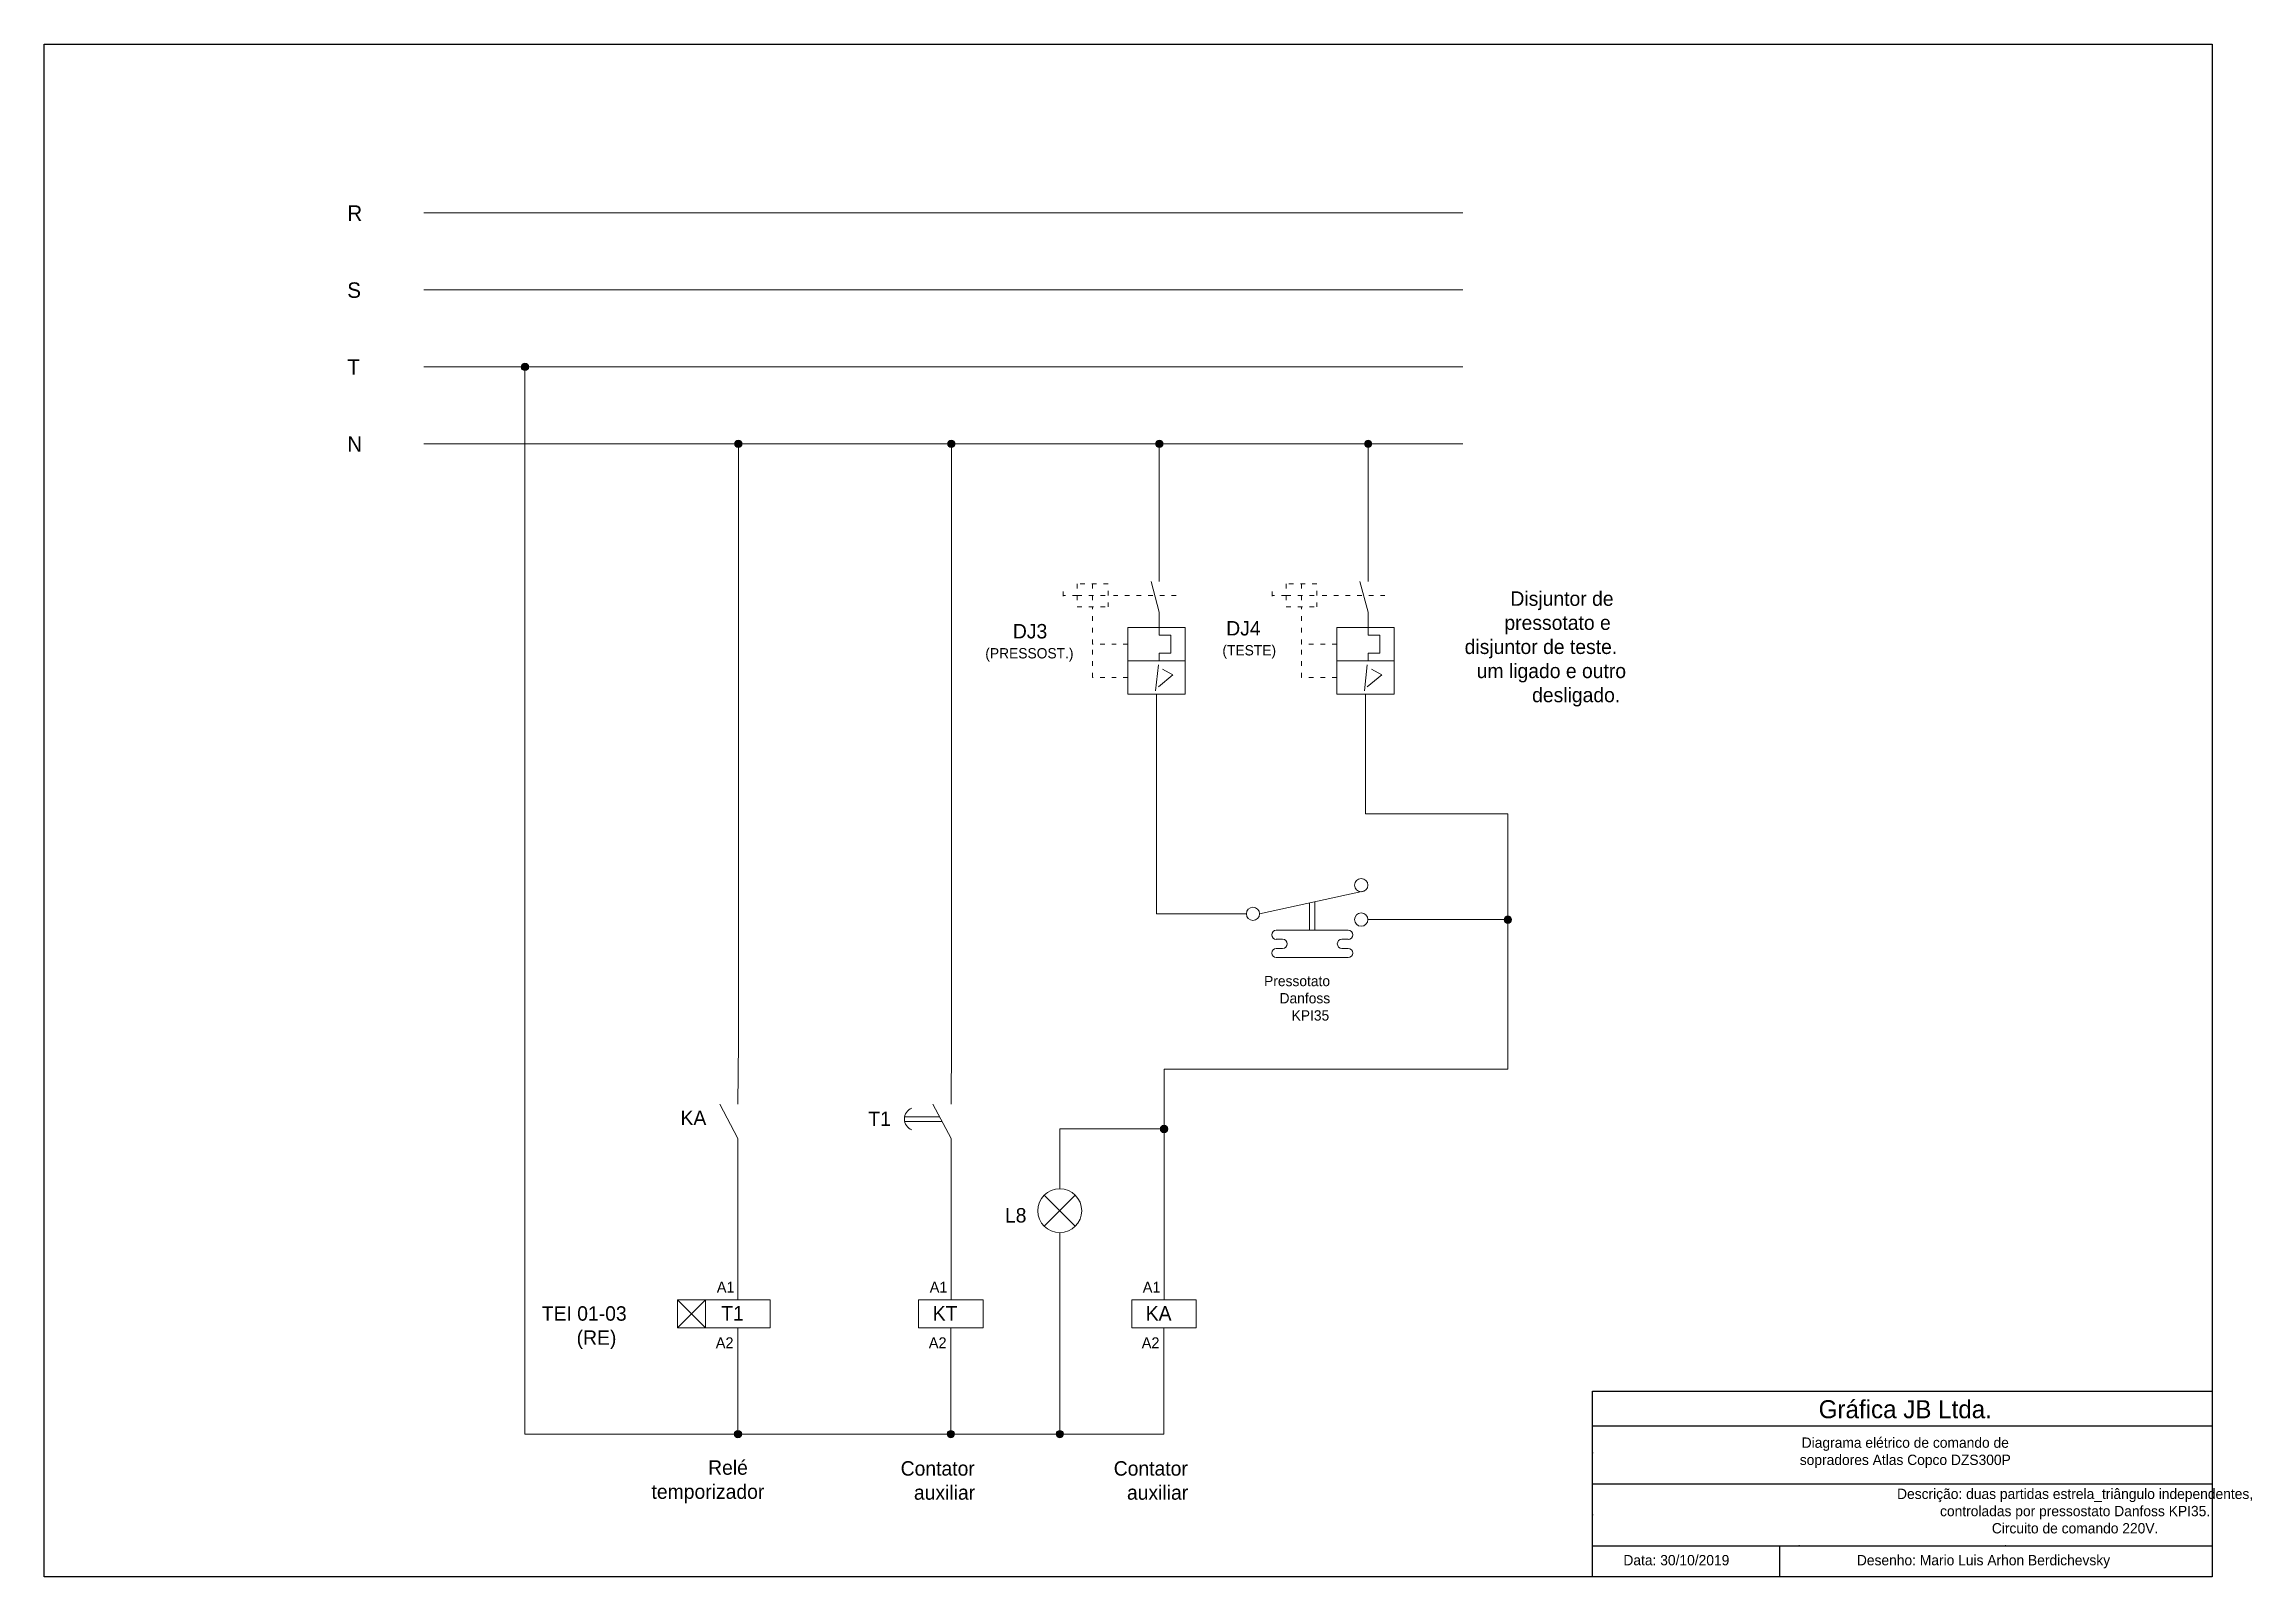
# Model space of a CAD drawing. Header units: millimetres. Extents: x -1551 to 160, y -4332 to 420.
# Drawn here: x -1551 to 160, y -4332 to -3144 of the extents above; entities that cross this region are included whole.
import ezdxf

# ---------------------------------------------------------------- set-up
doc = ezdxf.new("R2010")
doc.units = ezdxf.units.MM
doc.header["$LTSCALE"] = 0.3
doc.header["$MEASUREMENT"] = 0
doc.linetypes.add('ACAD_ISO03W100', pattern=[30, 12, -18])

msp = doc.modelspace()

# ---------------------------------------------------------------- texts
at = {"linetype": 'ACAD_ISO03W100', "lineweight": 15, "attachment_point": 1}
for s, insert, char_height, width in [('R', (-1316, -3269.4), 12, 67.001), ('S', (-1316, -3329.1), 12, 67.001), ('T', (-1316, -3388.7), 12, 67.001), ('N', (-1316, -3448.4), 12, 67.001), ('\\pi52.51127;Disjuntor de \\P\\pi47.8446;pressotato e \\P\\pi17.0446;disjuntor de teste.\\P\\pi26.37794;um ligado e outro \\P\\pi69.31127;desligado.', (-467.1, -3568.6), 11.2, 226.356), (' {\\H1.4x;DJ4}\\P(TESTE)', (-637.8, -3591.6), 8, 52.394), ('\\pi9.76285; {\\H1.4x;DJ3}\\P\\pi-8.63715;(PRESSOST.)', (-812.9, -3593.9), 8, 57.392), ('\\pi-21.69839;{\\H1.6x;Pressotato \\P\\pi-9.69839;Danfoss\\P\\pi-0.36506;KPI35}', (-583.8, -3866.6), 5, 33.937), (' {\\H1.6x;KA}', (-1060.3, -3971.1), 7, 64.029), (' T1', (-916.4, -3971.8), 11.2, 64.029), ('L8', (-806.3, -4046.6), 11.2, 64.029), ('A1', (-1029.6, -4103.7), 8.4, 34.362), ('A1', (-864.6, -4103.7), 8.4, 34.362), ('A1', (-699.5, -4103.7), 8.4, 34.362), ('\\pi35.67594; {\\H1.6x;TEI 01-03\\P\\pi65.30927;(RE)}', (-1203.5, -4122.7), 7, 164.219), (' {\\H1.6x;T1}', (-1028.8, -4122.6), 7, 64.029), (' {\\H1.6x;KT}', (-864.9, -4122.6), 7, 64.029), (' {\\H1.6x;KA}', (-699.8, -4122.6), 7, 64.029), ('A2', (-1030.4, -4146.8), 8.4, 34.362), ('A2', (-865.3, -4146.8), 8.4, 34.362), ('A2', (-700.3, -4146.8), 8.4, 34.362), ('\\pi14.281;Relé \\P\\pi-29.58567;temporizador', (-1050.6, -4242.1), 11.2, 64.029), ('\\pi-10.919;Contator \\P\\pi-0.65233;auxiliar', (-876.2, -4242.8), 11.2, 64.029), ('\\pi-10.919;Contator \\P\\pi-0.65233;auxiliar', (-711.1, -4242.8), 11.2, 64.029)]:
    msp.add_mtext(s, dxfattribs=dict(at, insert=insert, char_height=char_height, width=width))
at = {"linetype": 'ACAD_ISO03W100', "attachment_point": 2}
for s, insert, char_height, width in [('Gráfica JB Ltda.', (-108.6, -4195.5), 14, 387.715), ('Diagrama elétrico de comando de\\Psopradores Atlas Copco DZS300P', (-108.6, -4224.4), 8, 571.128), ('Descrição: duas partidas estrela_triângulo independentes,\\Pcontroladas por pressostato Danfoss KPI35.\\PCircuito de comando 220V.', (23, -4264.1), 8, 728.84), ('Data: 30/10/2019', (-286, -4315.5), 8, 387.715), ('Desenho: Mario Luis Arhon Berdichevsky', (-48, -4315.5), 8, 387.715)]:
    msp.add_mtext(s, dxfattribs=dict(at, insert=insert, char_height=char_height, width=width))

# ---------------------------------------------------------------- hatches: boundary and pattern name
at = {"lineweight": 15}
h = msp.add_hatch(color=256, dxfattribs=at)
h.dxf.hatch_style = 1
h.paths.add_polyline_path([(-1175.4, -3394.6, 1), (-1181.2, -3394.6, 1)])
h = msp.add_hatch(color=256, dxfattribs=at)
h.dxf.hatch_style = 1
h.paths.add_polyline_path([(-1010, -3454.2, 1), (-1015.7, -3454.2, 1)])
h = msp.add_hatch(color=256, dxfattribs=at)
h.dxf.hatch_style = 1
h.paths.add_polyline_path([(-844.9, -3454.2, 1), (-850.7, -3454.2, 1)])
h = msp.add_hatch(color=256, dxfattribs=at)
h.dxf.hatch_style = 1
h.paths.add_polyline_path([(-683.8, -3454.2, 1), (-689.6, -3454.2, 1)])
h = msp.add_hatch(color=256, dxfattribs=at)
h.dxf.hatch_style = 1
h.paths.add_polyline_path([(-521.9, -3454.2, 1), (-527.7, -3454.2, 1)])
h = msp.add_hatch(color=256, dxfattribs=at)
h.dxf.hatch_style = 1
h.paths.add_polyline_path([(-413.7, -3823, 1), (-419.5, -3823, 1)])
h = msp.add_hatch(color=256, dxfattribs=at)
h.dxf.hatch_style = 1
h.paths.add_polyline_path([(-680.1, -3985.3, 1), (-685.9, -3985.3, 1)])
h = msp.add_hatch(color=256, dxfattribs=at)
h.dxf.hatch_style = 1
h.paths.add_polyline_path([(-1010.4, -4221.8, 1), (-1016.1, -4221.8, 1)])
h = msp.add_hatch(color=256, dxfattribs=at)
h.dxf.hatch_style = 1
h.paths.add_polyline_path([(-845.3, -4221.8, 1), (-851, -4221.8, 1)])
h = msp.add_hatch(color=256, dxfattribs=at)
h.dxf.hatch_style = 1
h.paths.add_polyline_path([(-761, -4221.8, 1), (-766.7, -4221.8, 1)])

# ---------------------------------------------------------------- linework, layer by layer
for p, q in [((-1256.6, -3275.3), (-451.6, -3275.3)), ((-1256.6, -3334.9), (-451.6, -3334.9)), ((-1256.6, -3394.6), (-451.6, -3394.6)), ((-1178.3, -4221.8), (-1178.3, -3394.6)), ((-1256.6, -3454.2), (-451.6, -3454.2)), ((-1012.9, -3454.2), (-1012.9, -3918.2)), ((-847.8, -3512.7), (-847.8, -3453.6)), ((-686.7, -3454.2), (-686.7, -3560.9)), ((-524.8, -3454.2), (-524.8, -3560.9)), ((-847.8, -3918.2), (-847.8, -3512.7)), ((-686.7, -3584.7), (-693.1, -3560.9)), ((-524.8, -3584.7), (-531.3, -3560.9)), ((-686.7, -3584.7), (-686.7, -3593.5)), ((-524.8, -3584.7), (-524.8, -3593.5)), ((-686.7, -3602.6), (-686.7, -3593.5)), ((-686.7, -3602.6), (-677.7, -3602.6)), ((-677.7, -3602.6), (-677.7, -3609.5)), ((-677.7, -3616.5), (-677.7, -3609.5)), ((-666.7, -3596.6), (-666.7, -3648.4)), ((-524.8, -3602.6), (-524.8, -3593.5)), ((-524.8, -3602.6), (-515.9, -3602.6)), ((-515.9, -3602.6), (-515.9, -3609.5)), ((-515.9, -3616.5), (-515.9, -3609.5)), ((-504.8, -3596.6), (-504.8, -3648.4)), ((-689.7, -3645.6), (-687.4, -3625.5)), ((-686.7, -3616.5), (-677.7, -3616.5)), ((-686.7, -3616.5), (-686.7, -3622.5)), ((-527.8, -3645.6), (-525.5, -3625.5)), ((-524.8, -3616.5), (-515.9, -3616.5)), ((-524.8, -3616.5), (-524.8, -3622.5)), ((-676.1, -3633.3), (-687.4, -3642.6)), ((-684.1, -3628.8), (-676.1, -3633.3)), ((-514.2, -3633.3), (-525.5, -3642.6)), ((-522.3, -3628.8), (-514.2, -3633.3)), ((-688.9, -3648.4), (-688.9, -3818.5)), ((-527, -3648.4), (-527, -3741.1)), ((-527, -3741.1), (-416.6, -3741.1)), ((-416.6, -3741.1), (-416.6, -3939)), ((-609, -3818.5), (-527.3, -3800.8)), ((-619.2, -3818.5), (-688.9, -3818.5)), ((-596, -3831.2), (-540.3, -3831.2)), ((-525.1, -3823), (-416.6, -3823)), ((-596, -3838.3), (-591.1, -3838.3)), ((-596, -3845.4), (-591.1, -3845.4)), ((-545.2, -3838.3), (-540.3, -3838.3)), ((-545.2, -3845.4), (-540.3, -3845.4)), ((-596, -3852.5), (-540.3, -3852.5)), ((-1013.2, -3966), (-1012.9, -3918.2)), ((-848.1, -3966), (-847.8, -3918.2)), ((-683, -4091.9), (-683, -3939)), ((-683, -3939), (-416.6, -3939)), ((-1013.2, -3992.8), (-1027.3, -3966)), ((-848.1, -3992.8), (-862.3, -3966)), ((-857.1, -3975.8), (-883.9, -3975.8)), ((-855.2, -3979.4), (-883.9, -3979.4)), ((-855.2, -3979.4), (-883.9, -3979.4)), ((-763.8, -4031.6), (-763.8, -3985.3)), ((-1013.2, -4034.6), (-1013.2, -3992.8)), ((-848.1, -4091.9), (-848.1, -3992.8)), ((-1013.2, -4034.6), (-1013.2, -4091.9)), ((-775.9, -4060.7), (-751.8, -4036.6)), ((-775.9, -4036.6), (-751.8, -4060.7)), ((-763.8, -4065.7), (-763.8, -4221.8)), ((-1013.2, -4117.8), (-1013.2, -4091.9)), ((-848.1, -4117.8), (-848.1, -4091.9)), ((-683, -4117.8), (-683, -4091.9)), ((-1060.1, -4117.6), (-1038.3, -4139.4)), ((-1038.3, -4117.6), (-1060.1, -4139.4)), ((-1013.2, -4139.4), (-1013.2, -4181.4)), ((-848.2, -4139.4), (-848.2, -4181.4)), ((-683.1, -4139.4), (-683.1, -4181.4)), ((-1013.2, -4221.8), (-1013.2, -4181.4)), ((-848.2, -4181.4), (-848.2, -4221.8)), ((-683.1, -4181.4), (-683.1, -4221.8)), ((-1178.3, -4221.8), (-683.1, -4221.8))]:
    msp.add_line(p, q, dxfattribs=at)
at = {"linetype": 'ACAD_ISO03W100', "lineweight": 15}
for p, q in [((-761.1, -3568.6), (-761.1, -3574.9)), ((-750.3, -3571.8), (-761.1, -3571.8)), ((-750.3, -3571.8), (-726.4, -3571.8)), ((-738.4, -3562.8), (-738.4, -3580.7)), ((-673.7, -3571.9), (-726.4, -3571.8)), ((-599.2, -3568.6), (-599.2, -3574.9)), ((-588.4, -3571.8), (-599.2, -3571.8)), ((-588.4, -3571.8), (-564.6, -3571.8)), ((-576.5, -3562.8), (-576.5, -3580.7)), ((-511.8, -3571.9), (-564.6, -3571.8)), ((-738.4, -3609.5), (-738.4, -3580.7)), ((-576.5, -3609.5), (-576.5, -3580.7)), ((-711, -3609.5), (-738.4, -3609.5)), ((-738.4, -3635.4), (-738.4, -3609.5)), ((-549.2, -3609.5), (-576.5, -3609.5)), ((-576.5, -3635.4), (-576.5, -3609.5)), ((-711, -3635.4), (-738.4, -3635.4)), ((-549.2, -3635.4), (-576.5, -3635.4))]:
    msp.add_line(p, q, dxfattribs=at)
at = {"lineweight": 20}
msp.add_line((-683, -3985.3), (-763.8, -3985.3), dxfattribs=at)
for p, q in [((-350.9, -4332.4), (-350.9, -4188.4)), ((-350.9, -4188.4), (129.1, -4188.4)), ((-350.9, -4215.5), (129.1, -4215.5)), ((129.1, -4212.4), (129.1, -4332.4)), ((-350.9, -4260.4), (129.1, -4260.4)), ((-350.9, -4308.4), (129.1, -4308.4)), ((-206, -4308.4), (-206, -4332.4)), ((129.1, -4332.4), (-350.9, -4332.4))]:
    msp.add_line(p, q)
msp.add_lwpolyline([(-1550.9, -3144.4), (129.1, -3144.4), (129.1, -4332.4), (-1550.9, -4332.4)], close=True)
at = {"linetype": 'ACAD_ISO03W100', "lineweight": 15}
for points in [[(-726.4, -3562.8), (-750.3, -3562.8), (-750.3, -3580.7), (-726.4, -3580.7)], [(-564.6, -3562.8), (-588.4, -3562.8), (-588.4, -3580.7), (-564.6, -3580.7)]]:
    msp.add_lwpolyline(points, close=True, dxfattribs=at)
at = {"lineweight": 15}
for points in [[(-666.7, -3622.5), (-711, -3622.5), (-711, -3596.6), (-666.7, -3596.6)], [(-504.8, -3622.5), (-549.2, -3622.5), (-549.2, -3596.6), (-504.8, -3596.6)], [(-666.7, -3648.4), (-711, -3648.4), (-711, -3622.5), (-666.7, -3622.5)], [(-504.8, -3648.4), (-549.2, -3648.4), (-549.2, -3622.5), (-504.8, -3622.5)], [(-570.2, -3810.1), (-570.2, -3831.2), (-566.1, -3831.2), (-566.1, -3809.2)]]:
    msp.add_lwpolyline(points, dxfattribs=at)
for points in [[(-1038.3, -4117.6), (-1060.1, -4117.6), (-1060.1, -4139.4), (-1038.3, -4139.4)], [(-1038.3, -4117.6), (-988.2, -4117.6), (-988.2, -4139.4), (-1038.3, -4139.4)], [(-873.2, -4117.6), (-823.1, -4117.6), (-823.1, -4139.4), (-873.2, -4139.4)], [(-708.1, -4117.6), (-658, -4117.6), (-658, -4139.4), (-708.1, -4139.4)]]:
    msp.add_lwpolyline(points, close=True, dxfattribs=at)
for centre, radius in [((-1178.3, -3394.6), 2.88), ((-1012.9, -3454.2), 2.88), ((-847.8, -3454.2), 2.88), ((-686.7, -3454.2), 2.88), ((-524.8, -3454.2), 2.88), ((-530.2, -3796.3), 5.14), ((-614.1, -3818.5), 5.14), ((-530.2, -3823), 5.14), ((-416.6, -3823), 2.88), ((-683, -3985.3), 2.88), ((-763.8, -4048.7), 17), ((-1013.2, -4221.8), 2.88), ((-848.2, -4221.8), 2.88), ((-763.8, -4221.8), 2.88)]:
    msp.add_circle(centre, radius, dxfattribs=at)
for centre, radius, start, end in [((-596, -3834.8), 3.54, 90, 270), ((-540.3, -3834.8), 3.54, 270, 90), ((-596, -3848.9), 3.54, 90, 270), ((-591.1, -3841.8), 3.54, 270, 90), ((-545.2, -3841.8), 3.54, 90, 270), ((-540.3, -3848.9), 3.54, 270, 90), ((-875.1, -3977.6), 9.13, 112.007, 247.993)]:
    msp.add_arc(centre, radius, start, end, dxfattribs=at)
for p in [(-350.9, -4236.4), (-350.9, -4260.4), (-350.9, -4284.4), (-350.9, -4308.4), (-190.9, -4308.4), (-30.9, -4308.4)]:
    msp.add_point(p)

msp.set_redraw_order([(e.dxf.handle, doc.entitydb.next_handle()) for e in msp.query("TEXT MTEXT ATTDEF DIMENSION ARC_DIMENSION")])  # texts and dimensions are drawn at this point

doc.saveas('drawing.dxf')
